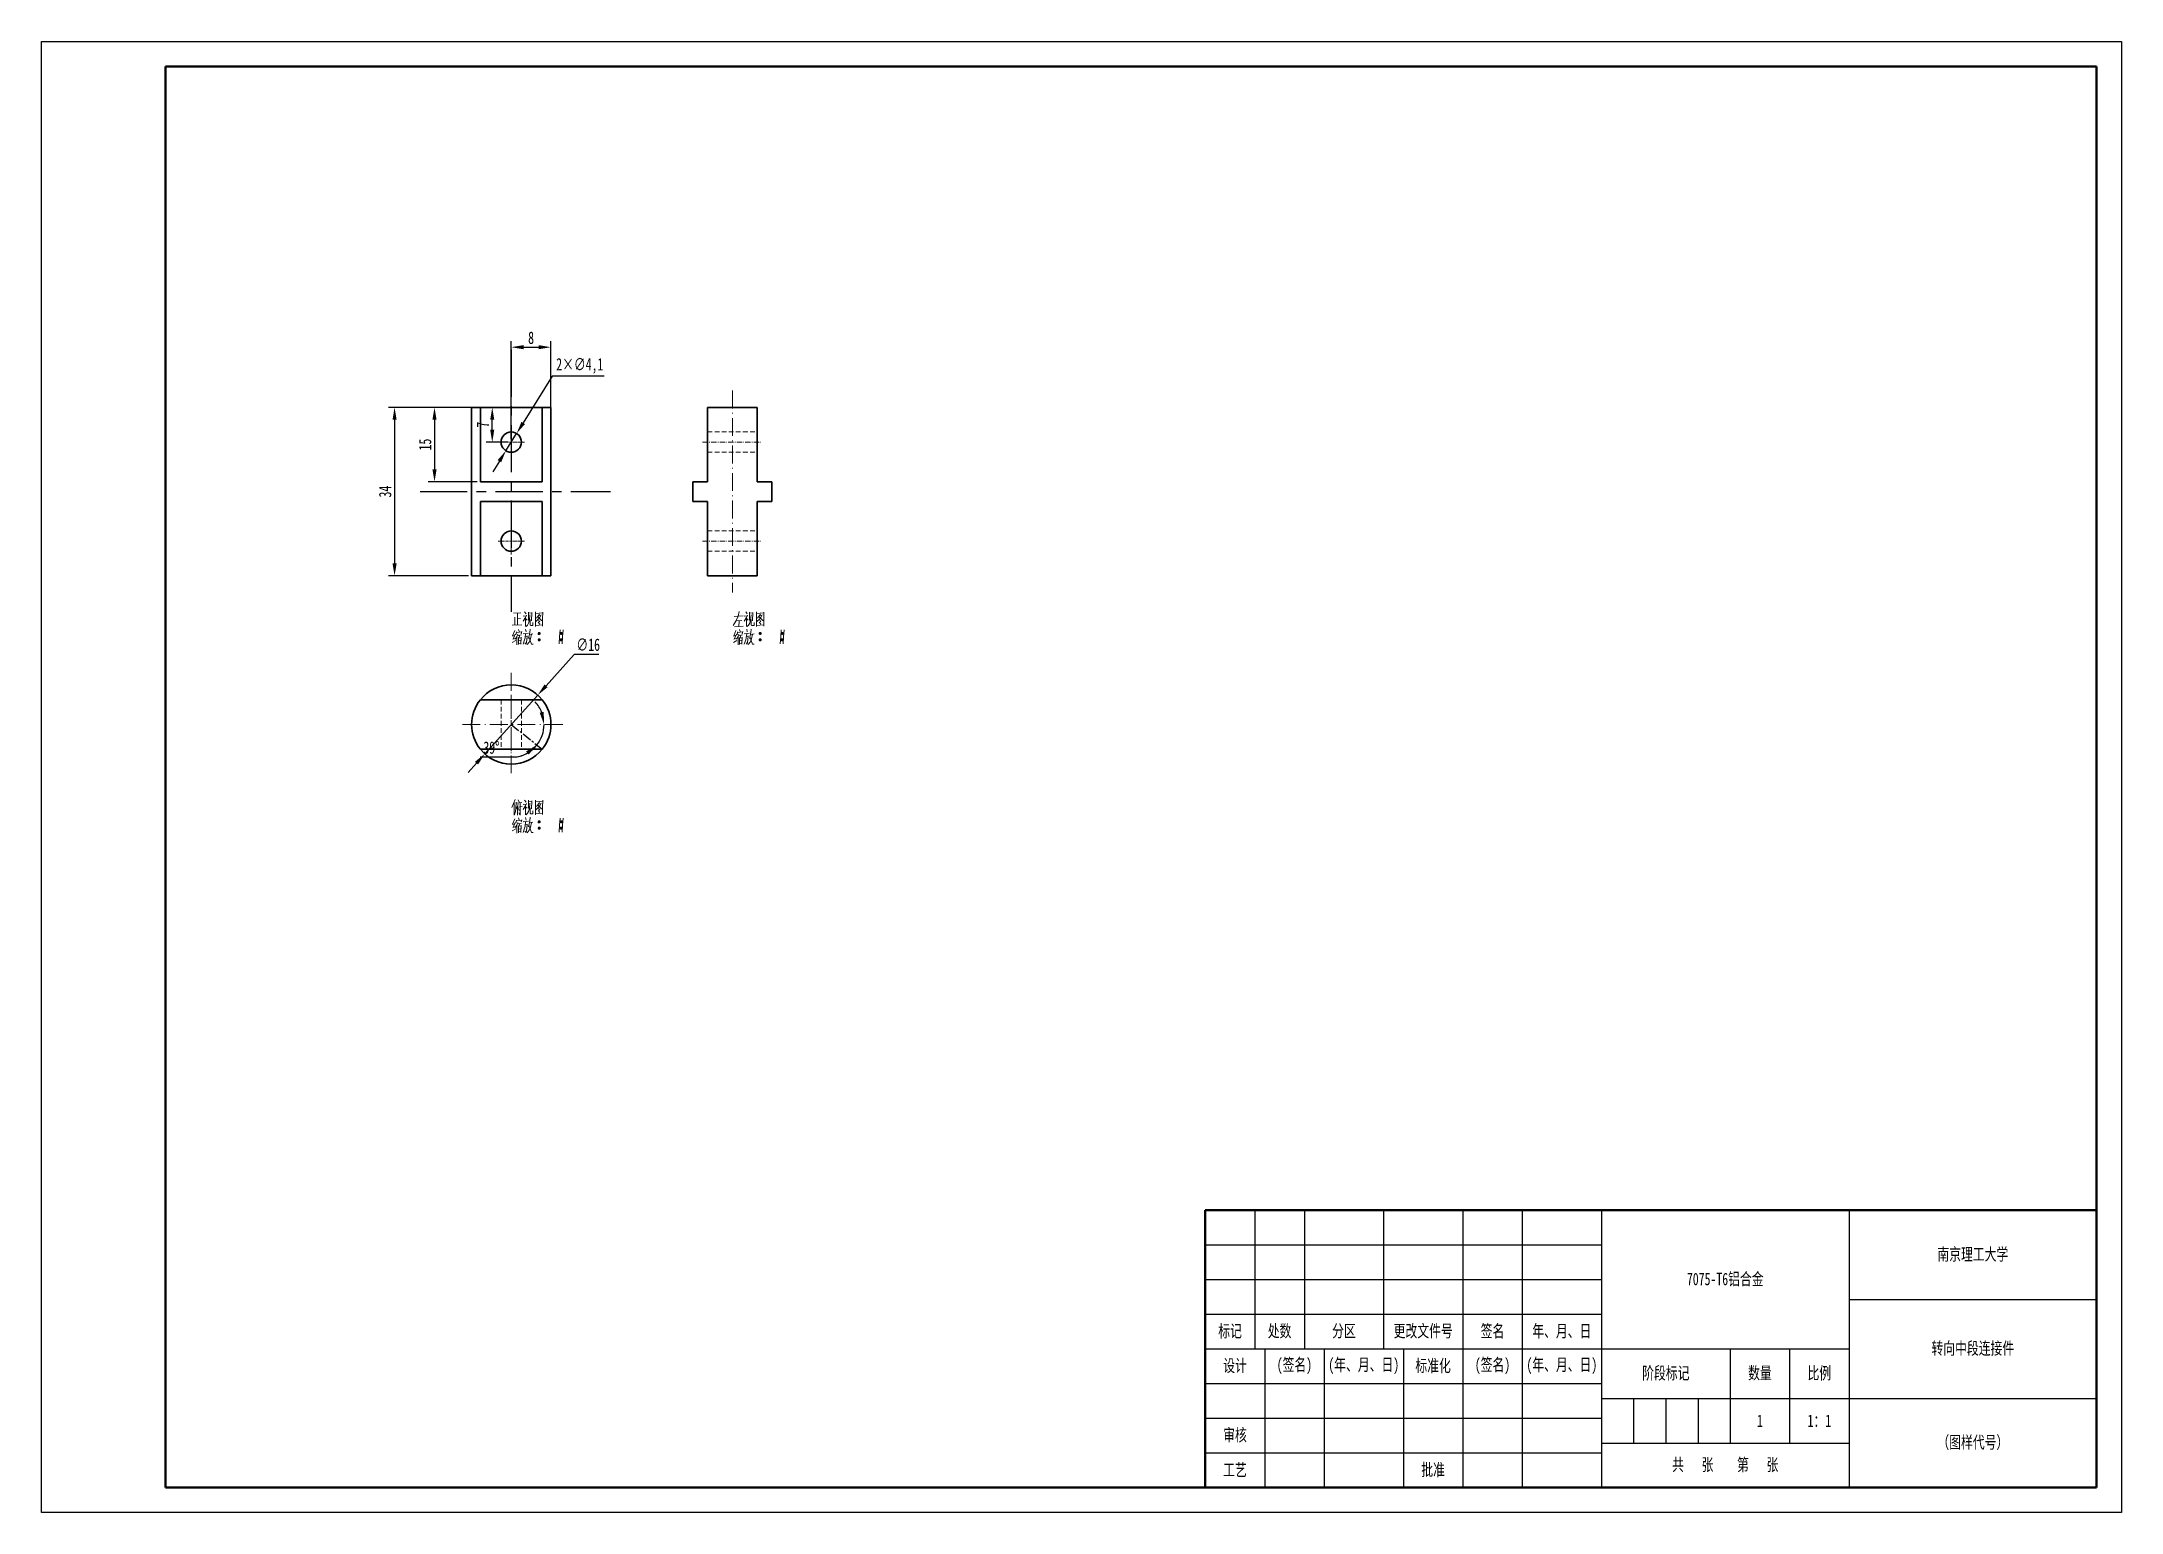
# Model space of a CAD drawing. Header units: millimetres. Extents: x 1050 to 2021, y 766 to 1186.
# Drawn here: x 1050 to 1470, y 765.6 to 1062.6 of the extents above; entities that cross this region are included whole.
import ezdxf

# ---------------------------------------------------------------- set-up
doc = ezdxf.new("R2010")
doc.units = ezdxf.units.MM
doc.header["$LTSCALE"] = 0.3
for name, pattern in [('CENTER', [50.8, 31.75, -6.35, 6.35, -6.35]), ('DASHDOT', [18.5, 12, -3, 0.5, -3]), ('DASHED', [19.05, 12.7, -6.35])]:
    doc.linetypes.add(name, pattern=pattern)
for name, color, linetype, lineweight in [('尺寸线', 3, 'Continuous', 25), ('粗实线', 7, 'Continuous', 50), ('细实线', 7, 'Continuous', 25), ('细文本', 7, 'Continuous', 25), ('细点画线', 1, 'CENTER', 25), ('虚线', 2, 'DASHED', 25)]:
    doc.layers.add(name, color=color, linetype=linetype, lineweight=lineweight)
doc.styles.add('NUT Standard', font='simfang.ttf', dxfattribs={"width": 0.7, "height": 2.5})
doc.dimstyles.new('NUT Standard', dxfattribs={"dimtxt": 2.5, "dimasz": 2.5, "dimexe": 1.25, "dimexo": 0.625, "dimtad": 1, "dimtoh": 1, "dimtxsty": 'NUT Standard', "dimcen": 2.5, "dimadec": 0, "dimazin": 0, "dimtfac": 1, "dimtmove": 0, "dimatfit": 3, "dimfxl": 1, "dimarcsym": 0})

msp = doc.modelspace()

# ---------------------------------------------------------------- texts
at = {"layer": '粗实线', "char_height": 2.5, "attachment_point": 5, "style": 'NUT Standard'}
for s, insert in [('\\pxqc;{\\fFangSong|b0|i0|c134|p49;1}', (1397.042, 784.119)), ('\\pxqc;{\\fFangSong|b0|i0|c134|p49;1：1}', (1409.042, 784.119))]:
    msp.add_mtext_dynamic_manual_height_columns(s, width=12, gutter_width=12.5, heights=[0], dxfattribs=dict(at, insert=insert))
at = {"layer": '细文本', "char_height": 2.5, "attachment_point": 5, "style": 'NUT Standard'}
for s, insert, width in [('{\\fFangSong|b0|i0|c134|p49;南京理工大学}', (1440.042, 817.619), 50), ('7075-T6铝合金', (1390.042, 812.619), 50), ('标记', (1290.042, 802.119), 10), ('处数', (1300.042, 802.119), 10), ('分区', (1313.042, 802.119), 16), ('更改文件号', (1329.042, 802.119), 16), ('签名', (1343.042, 802.119), 12), ('年、月、日', (1357.042, 802.119), 16), ('转向中段连接件', (1440.042, 798.619), 50), ('设计', (1291.042, 795.119), 12), ('(签名)', (1303.042, 795.119), 12), ('(年、月、日)', (1317.042, 795.119), 16), ('标准化', (1331.042, 795.119), 12), ('(签名)', (1343.042, 795.119), 12), ('(年、月、日)', (1357.042, 795.119), 16), ('阶段标记', (1378.042, 793.619), 26), ('数量', (1397.042, 793.619), 12), ('比例', (1409.042, 793.619), 12), ('审核', (1291.042, 781.119), 12), ('（图样代号）', (1440.042, 779.619), 50), ('工艺', (1291.042, 774.119), 12), ('批准', (1331.042, 774.119), 12), ('共   张    第   张', (1390.042, 775.119), 50)]:
    msp.add_mtext(s, dxfattribs=dict(at, insert=insert, width=width))

# ---------------------------------------------------------------- blocks, each defined once
blk = doc.blocks.new('*D11')
at = {"layer": 'Defpoints', "color": 0, "transparency": 16777216}
for p in [(1150.24, 930.67), (1139.54, 918.78)]:
    blk.add_point(p, dxfattribs=at)
at = {"layer": '尺寸线', "color": 0, "lineweight": -2, "transparency": 16777216}
for p, q in [((1157.61, 938.86), (1151.92, 932.53)), ((1162.6, 938.86), (1157.61, 938.86)), ((1139.54, 918.78), (1150.24, 930.67)), ((1137.87, 916.92), (1136.19, 915.06))]:
    blk.add_line(p, q, dxfattribs=at)
at = {"layer": '尺寸线', "color": 0, "transparency": 16777216}
for points in [[(1151.61, 932.81), (1152.22, 932.25), (1150.24, 930.67)], [(1137.56, 917.2), (1138.18, 916.64), (1139.54, 918.78)]]:
    blk.add_solid(points, dxfattribs=at)
at = {"layer": '尺寸线', "color": 0, "transparency": 16777216, "insert": (1160.42, 940.82), "char_height": 2.5, "attachment_point": 5, "style": 'NUT Standard'}
blk.add_mtext('∅16', dxfattribs=at)
blk = doc.blocks.new('*D13')
at = {"layer": 'Defpoints', "color": 0, "transparency": 16777216}
for p in [(1145.97, 983.49), (1143.81, 980.01)]:
    blk.add_point(p, dxfattribs=at)
at = {"layer": '尺寸线', "color": 0, "lineweight": -2, "transparency": 16777216}
for p, q in [((1153.18, 995.05), (1147.3, 985.61)), ((1163.66, 995.05), (1153.18, 995.05)), ((1143.81, 980.01), (1145.97, 983.49)), ((1142.48, 977.88), (1141.16, 975.76))]:
    blk.add_line(p, q, dxfattribs=at)
at = {"layer": '尺寸线', "color": 0, "transparency": 16777216}
for points in [[(1146.94, 985.83), (1147.65, 985.39), (1145.97, 983.49)], [(1142.13, 978.1), (1142.84, 977.66), (1143.81, 980.01)]]:
    blk.add_solid(points, dxfattribs=at)
at = {"layer": '尺寸线', "color": 0, "transparency": 16777216, "insert": (1158.73, 997.14), "char_height": 2.5, "attachment_point": 5, "style": 'NUT Standard'}
blk.add_mtext('2×∅4,1', dxfattribs=at)
blk = doc.blocks.new('*D14')
at = {"layer": 'Defpoints', "color": 0, "transparency": 16777216}
for p in [(1136.89, 988.75), (1121.32, 954.75), (1136.89, 954.75)]:
    blk.add_point(p, dxfattribs=at)
at = {"layer": '尺寸线', "color": 0, "lineweight": -2, "transparency": 16777216}
for p, q in [((1136.27, 988.75), (1120.07, 988.75)), ((1121.32, 986.25), (1121.32, 957.25)), ((1136.27, 954.75), (1120.07, 954.75))]:
    blk.add_line(p, q, dxfattribs=at)
at = {"layer": '尺寸线', "color": 0, "transparency": 16777216}
for points in [[(1120.91, 986.25), (1121.74, 986.25), (1121.32, 988.75)], [(1120.91, 957.25), (1121.74, 957.25), (1121.32, 954.75)]]:
    blk.add_solid(points, dxfattribs=at)
at = {"layer": '尺寸线', "color": 0, "transparency": 16777216, "insert": (1119.43, 971.75), "char_height": 2.5, "attachment_point": 5, "rotation": 90, "style": 'NUT Standard'}
blk.add_mtext('34', dxfattribs=at)
blk = doc.blocks.new('*D15')
at = {"layer": 'Defpoints', "color": 0, "transparency": 16777216}
for p in [(1138.65, 988.75), (1129.39, 973.75), (1138.65, 973.75)]:
    blk.add_point(p, dxfattribs=at)
at = {"layer": '尺寸线', "color": 0, "lineweight": -2, "transparency": 16777216}
for p, q in [((1138.02, 988.75), (1128.14, 988.75)), ((1129.39, 986.25), (1129.39, 976.25)), ((1138.02, 973.75), (1128.14, 973.75))]:
    blk.add_line(p, q, dxfattribs=at)
at = {"layer": '尺寸线', "color": 0, "transparency": 16777216}
for points in [[(1128.97, 986.25), (1129.81, 986.25), (1129.39, 988.75)], [(1128.97, 976.25), (1129.81, 976.25), (1129.39, 973.75)]]:
    blk.add_solid(points, dxfattribs=at)
at = {"layer": '尺寸线', "color": 0, "transparency": 16777216, "insert": (1127.5, 981.25), "char_height": 2.5, "attachment_point": 5, "rotation": 90, "style": 'NUT Standard'}
blk.add_mtext('15', dxfattribs=at)
blk = doc.blocks.new('*D16')
at = {"layer": 'Defpoints', "color": 0, "transparency": 16777216}
for p in [(1134.49, 924.72), (1144.89, 924.72), (1155.29, 924.72), (1151.34, 923.25), (1151.14, 919.72)]:
    blk.add_point(p, dxfattribs=at)
at = {"layer": '尺寸线', "color": 0, "lineweight": -2, "transparency": 16777216}
blk.add_line((1145.69, 918.15), (1138.6, 918.15), dxfattribs=at)
for start, end in [(21.777, 43.5539), (321.3178, 0), (276.9233, 321.3178), (277.7639, 299.5408)]:
    blk.add_arc((1144.89, 924.72), 6.62, start, end, dxfattribs=at)
at = {"layer": '尺寸线', "color": 0, "transparency": 16777216}
for points in [[(1151.44, 927.26), (1150.63, 927.1), (1151.51, 924.72)], [(1147.88, 919.28), (1148.42, 918.65), (1150.06, 920.59)]]:
    blk.add_solid(points, dxfattribs=at)
at = {"layer": '尺寸线', "color": 0, "transparency": 16777216, "insert": (1140.89, 920.04), "char_height": 2.5, "attachment_point": 5, "style": 'NUT Standard'}
blk.add_mtext('39°', dxfattribs=at)
blk = doc.blocks.new('*D17')
at = {"layer": 'Defpoints', "color": 0, "transparency": 16777216}
for p in [(1141.05, 988.75), (1144.89, 988.75), (1144.89, 981.75)]:
    blk.add_point(p, dxfattribs=at)
at = {"layer": '尺寸线', "color": 0, "lineweight": -2, "transparency": 16777216}
for p, q in [((1144.27, 988.75), (1139.8, 988.75)), ((1141.05, 984.25), (1141.05, 986.25)), ((1144.27, 981.75), (1139.8, 981.75))]:
    blk.add_line(p, q, dxfattribs=at)
at = {"layer": '尺寸线', "color": 0, "transparency": 16777216}
for points in [[(1140.63, 986.25), (1141.46, 986.25), (1141.05, 988.75)], [(1140.63, 984.25), (1141.46, 984.25), (1141.05, 981.75)]]:
    blk.add_solid(points, dxfattribs=at)
at = {"layer": '尺寸线', "color": 0, "transparency": 16777216, "insert": (1139.16, 985.25), "char_height": 2.5, "attachment_point": 5, "rotation": 90, "style": 'NUT Standard'}
blk.add_mtext('7', dxfattribs=at)
blk = doc.blocks.new('*D18')
at = {"layer": 'Defpoints', "color": 0, "transparency": 16777216}
for p in [(1152.89, 1000.91), (1144.89, 981.75), (1152.89, 981.75)]:
    blk.add_point(p, dxfattribs=at)
at = {"layer": '尺寸线', "color": 0, "lineweight": -2, "transparency": 16777216}
for p, q in [((1144.89, 982.37), (1144.89, 1002.16)), ((1147.39, 1000.91), (1150.39, 1000.91)), ((1152.89, 982.37), (1152.89, 1002.16))]:
    blk.add_line(p, q, dxfattribs=at)
at = {"layer": '尺寸线', "color": 0, "transparency": 16777216}
for points in [[(1147.39, 1001.33), (1147.39, 1000.49), (1144.89, 1000.91)], [(1150.39, 1001.33), (1150.39, 1000.49), (1152.89, 1000.91)]]:
    blk.add_solid(points, dxfattribs=at)
at = {"layer": '尺寸线', "color": 0, "transparency": 16777216, "insert": (1148.89, 1002.8), "char_height": 2.5, "attachment_point": 5, "style": 'NUT Standard'}
blk.add_mtext('8', dxfattribs=at)

# ---------------------------------------------------------------- dimensions: what is measured, and where the dimension line sits
at = {"layer": '尺寸线'}
for p1, p2, distance, picture, middle in [((1144.89, 981.745), (1152.89, 981.745), 19.165, '*D18', (1148.89, 1002.8)), ((1136.89, 988.745), (1136.89, 954.745), -15.567, '*D14', (1119.434, 971.745)), ((1138.645, 988.745), (1138.645, 973.745), -9.255, '*D15', (1127.501, 981.245)), ((1144.89, 981.745), (1144.89, 988.745), 3.843, '*D17', (1139.159, 985.245))]:
    dim = msp.add_aligned_dim(p1=p1, p2=p2, distance=distance, dimstyle='NUT Standard', dxfattribs=at)
    dim.commit()
    dim.dimension.update_dxf_attribs({"geometry": picture, "text_midpoint": middle})
dim = msp.add_diameter_dim_2p(p1=(1143.807, 980.005), p2=(1145.974, 983.485), text='2×<>', dimstyle='NUT Standard', dxfattribs=at)
dim.commit()
dim.dimension.update_dxf_attribs({"geometry": '*D13', "text_midpoint": (1158.73, 995.054), "dimtype": 163})
dim = msp.add_diameter_dim_2p(p1=(1139.538, 918.777), p2=(1150.243, 930.669), dimstyle='NUT Standard', dxfattribs=at)
dim.commit()
dim.dimension.update_dxf_attribs({"geometry": '*D11', "text_midpoint": (1160.417, 938.856), "dimtype": 163})
dim = msp.add_angular_dim_2l(base=(1151.341, 923.247), line1=((1144.89, 924.723), (1151.135, 919.723)), line2=((1155.29, 924.723), (1134.49, 924.723)), dimstyle='NUT Standard', dxfattribs=at)
dim.commit()
dim.dimension.update_dxf_attribs({"geometry": '*D16', "text_midpoint": (1140.893, 920.044)})

# ---------------------------------------------------------------- linework, layer by layer
for p, q in [((1050.042, 1062.619), (1470.042, 1062.619)), ((1050.042, 765.619), (1050.042, 1062.619)), ((1470.042, 1062.619), (1470.042, 765.619)), ((1470.042, 765.619), (1050.042, 765.619))]:
    msp.add_line(p, q)
at = {"color": 7, "lineweight": 35}
for p, q in [((1138.645, 988.745), (1136.89, 988.745)), ((1136.89, 988.745), (1136.89, 954.745)), ((1138.645, 973.745), (1138.645, 988.745)), ((1138.645, 988.745), (1151.135, 988.745)), ((1151.135, 973.745), (1151.135, 988.745)), ((1152.89, 988.745), (1151.135, 988.745)), ((1152.89, 988.745), (1152.89, 954.745)), ((1194.536, 988.745), (1184.536, 988.745)), ((1184.536, 973.745), (1184.536, 988.745)), ((1194.536, 973.745), (1194.536, 988.745)), ((1138.645, 973.745), (1144.89, 973.745)), ((1144.89, 973.745), (1151.135, 973.745)), ((1181.536, 973.745), (1181.536, 969.745)), ((1181.536, 973.745), (1184.536, 973.745)), ((1194.536, 973.745), (1197.536, 973.745)), ((1197.536, 973.745), (1197.536, 969.745)), ((1138.645, 954.745), (1138.645, 969.745)), ((1138.645, 969.745), (1144.89, 969.745)), ((1144.89, 969.745), (1151.135, 969.745)), ((1151.135, 954.745), (1151.135, 969.745)), ((1181.536, 969.745), (1184.536, 969.745)), ((1184.536, 954.745), (1184.536, 969.745)), ((1194.536, 954.745), (1194.536, 969.745)), ((1194.536, 969.745), (1197.536, 969.745)), ((1138.645, 954.745), (1136.89, 954.745)), ((1151.135, 954.745), (1138.645, 954.745)), ((1152.89, 954.745), (1151.135, 954.745)), ((1194.536, 954.745), (1184.536, 954.745)), ((1138.645, 929.723), (1151.135, 929.723)), ((1138.645, 919.723), (1151.135, 919.723))]:
    msp.add_line(p, q, dxfattribs=at)
at = {"color": 7, "linetype": 'DASHED', "lineweight": 13, "ltscale": 0.375}
for p, q in [((1138.645, 973.745), (1138.645, 988.745)), ((1151.135, 973.745), (1151.135, 988.745)), ((1138.645, 954.745), (1138.645, 969.745)), ((1151.135, 954.745), (1151.135, 969.745))]:
    msp.add_line(p, q, dxfattribs=at)
at = {"color": 7, "linetype": 'DASHED', "lineweight": 13, "ltscale": 0.25}
for p, q in [((1142.84, 929.723), (1142.84, 919.723)), ((1146.94, 929.723), (1146.94, 919.723))]:
    msp.add_line(p, q, dxfattribs=at)
at = {"color": 7, "lineweight": 13}
for points in [[(1145.345, 947.185), (1146.85, 947.255)], [(1145.625, 946.38), (1145.625, 944.805)], [(1146.115, 947.185), (1146.115, 946.03), (1146.115, 944.84)], [(1146.115, 946.065), (1146.745, 946.135)], [(1147.935, 946.8), (1147.76, 946.31), (1147.27, 945.575)], [(1147.305, 946.59), (1147.865, 946.66)], [(1147.585, 947.465), (1147.865, 947.045)], [(1147.76, 946.31), (1147.76, 944.525)], [(1147.76, 946.135), (1148.075, 945.82)], [(1148.145, 944.805), (1148.39, 945.155)], [(1148.355, 947.43), (1148.355, 945.75)], [(1149.02, 947.255), (1148.355, 947.185)], [(1148.565, 945.785), (1148.39, 945.155)], [(1148.67, 946.835), (1148.565, 945.785)], [(1148.705, 944.805), (1148.705, 945.89)], [(1148.95, 945.68), (1149.02, 947.36)], [(1149.265, 945.33), (1149.265, 944.7)], [(1149.79, 947.465), (1149.79, 945.995), (1149.79, 944.49)], [(1149.79, 947.43), (1149.79, 946.03), (1149.79, 944.63)], [(1151.26, 947.29), (1149.79, 947.15)], [(1149.86, 945.54), (1150.35, 945.96)], [(1150.56, 947.01), (1150, 946.205)], [(1150.315, 946.45), (1151.015, 945.715)], [(1150.315, 945.365), (1150.665, 944.98)], [(1150.35, 946.66), (1150.805, 946.73)], [(1150.35, 945.96), (1150.56, 946.24)], [(1150.42, 945.75), (1150.665, 945.47)], [(1150.56, 946.24), (1150.91, 946.87)], [(1151.015, 945.715), (1151.19, 945.75)], [(1151.225, 944.665), (1151.225, 946.03), (1151.26, 947.43)], [(1190.236, 945.575), (1189.676, 944.7)], [(1189.886, 946.555), (1191.706, 946.695)], [(1190.691, 946.625), (1190.236, 945.575)], [(1190.376, 945.645), (1191.461, 945.75)], [(1190.901, 947.57), (1190.691, 946.625)], [(1190.901, 945.68), (1190.866, 944.49)], [(1192.581, 946.8), (1192.406, 946.31), (1191.916, 945.575)], [(1191.951, 946.59), (1192.511, 946.66)], [(1192.231, 947.465), (1192.511, 947.045)], [(1192.406, 946.31), (1192.406, 944.525)], [(1192.406, 946.135), (1192.721, 945.82)], [(1192.791, 944.805), (1193.036, 945.155)], [(1193.001, 947.43), (1193.001, 945.75)], [(1193.666, 947.255), (1193.001, 947.185)], [(1193.211, 945.785), (1193.036, 945.155)], [(1193.316, 946.835), (1193.211, 945.785)], [(1193.351, 944.805), (1193.351, 945.89)], [(1193.596, 945.68), (1193.666, 947.36)], [(1193.911, 945.33), (1193.911, 944.7)], [(1194.436, 947.465), (1194.436, 945.995), (1194.436, 944.49)], [(1194.436, 947.43), (1194.436, 946.03), (1194.436, 944.63)], [(1195.906, 947.29), (1194.436, 947.15)], [(1194.506, 945.54), (1194.996, 945.96)], [(1195.206, 947.01), (1194.646, 946.205)], [(1194.961, 946.45), (1195.661, 945.715)], [(1194.961, 945.365), (1195.311, 944.98)], [(1194.996, 946.66), (1195.451, 946.73)], [(1194.996, 945.96), (1195.206, 946.24)], [(1195.066, 945.75), (1195.311, 945.47)], [(1195.206, 946.24), (1195.556, 946.87)], [(1195.661, 945.715), (1195.836, 945.75)], [(1195.871, 944.665), (1195.871, 946.03), (1195.906, 947.43)], [(1145.065, 944.77), (1147.025, 944.875)], [(1145.1, 941.27), (1145.8, 941.655)], [(1145.555, 942.705), (1145.135, 942.565)], [(1145.625, 943.72), (1145.17, 942.635)], [(1145.205, 941.935), (1145.73, 942.11)], [(1145.695, 942.95), (1145.24, 941.935)], [(1146.01, 942.425), (1145.695, 941.935)], [(1145.94, 943.405), (1145.835, 942.845)], [(1145.94, 943.265), (1146.99, 943.405)], [(1146.185, 942.985), (1146.01, 942.425)], [(1146.045, 942.495), (1146.045, 940.78)], [(1146.255, 942.705), (1146.955, 942.81)], [(1146.325, 943.895), (1146.5, 943.51)], [(1146.325, 942.285), (1146.36, 940.885)], [(1146.325, 942.18), (1146.85, 942.25)], [(1146.36, 941.62), (1146.745, 941.69)], [(1146.815, 941.13), (1146.395, 941.06)], [(1146.57, 942.74), (1146.5, 942.18)], [(1146.885, 942.355), (1146.815, 940.955)], [(1147.025, 943.51), (1146.885, 943.055)], [(1147.795, 943.125), (1147.69, 942.215), (1147.585, 941.795), (1147.27, 940.92)], [(1147.305, 943.055), (1148.355, 943.195)], [(1148.11, 942.635), (1148.005, 941.795), (1147.865, 940.955), (1147.655, 941.235)], [(1147.725, 942.46), (1148.11, 942.53)], [(1147.795, 943.965), (1147.9, 943.405)], [(1147.865, 944.525), (1148.145, 944.805)], [(1148.495, 941.375), (1148.11, 940.85)], [(1148.495, 942.635), (1148.32, 942.075)], [(1148.425, 942.39), (1148.985, 940.955)], [(1148.635, 943.265), (1148.495, 942.635)], [(1148.775, 942.005), (1148.495, 941.375)], [(1148.565, 942.88), (1149.265, 943.02)], [(1148.705, 944), (1148.635, 943.265)], [(1148.845, 944.7), (1148.705, 944.805)], [(1148.985, 942.95), (1148.775, 942.005)], [(1149.265, 944.7), (1148.845, 944.7)], [(1148.985, 940.955), (1149.3, 940.955)], [(1149.79, 944.735), (1151.155, 944.84)], [(1150.315, 943.09), (1150.7, 943.09)], [(1150.315, 941.83), (1150.7, 941.83)], [(1150.35, 943.195), (1150.665, 943.195)], [(1150.35, 942.95), (1150.665, 942.95)], [(1150.35, 941.935), (1150.665, 941.935)], [(1150.35, 941.69), (1150.665, 941.69)], [(1151.225, 944.56), (1151.225, 944.665), (1151.155, 944.84)], [(1154.76, 943.825), (1154.655, 942.425), (1154.55, 941.025)], [(1154.76, 943.09), (1155.145, 943.09)], [(1154.76, 941.83), (1155.145, 941.83)], [(1154.795, 943.195), (1155.11, 943.195)], [(1154.795, 942.95), (1155.11, 942.95)], [(1154.795, 941.935), (1155.11, 941.935)], [(1154.795, 941.69), (1155.11, 941.69)], [(1155.355, 943.825), (1155.25, 942.425), (1155.145, 941.025)], [(1189.746, 941.27), (1190.446, 941.655)], [(1190.201, 942.705), (1189.781, 942.565)], [(1190.271, 943.72), (1189.816, 942.635)], [(1189.851, 941.935), (1190.376, 942.11)], [(1190.341, 942.95), (1189.886, 941.935)], [(1189.991, 944.455), (1191.706, 944.56)], [(1190.656, 942.425), (1190.341, 941.935)], [(1190.586, 943.405), (1190.481, 942.845)], [(1190.586, 943.265), (1191.636, 943.405)], [(1190.831, 942.985), (1190.656, 942.425)], [(1190.691, 942.495), (1190.691, 940.78)], [(1190.901, 942.705), (1191.601, 942.81)], [(1190.971, 943.895), (1191.146, 943.51)], [(1190.971, 942.285), (1191.006, 940.885)], [(1190.971, 942.18), (1191.496, 942.25)], [(1191.006, 941.62), (1191.391, 941.69)], [(1191.461, 941.13), (1191.041, 941.06)], [(1191.216, 942.74), (1191.146, 942.18)], [(1191.531, 942.355), (1191.461, 940.955)], [(1191.671, 943.51), (1191.531, 943.055)], [(1192.441, 943.125), (1192.336, 942.215), (1192.231, 941.795), (1191.916, 940.92)], [(1191.951, 943.055), (1193.001, 943.195)], [(1192.756, 942.635), (1192.651, 941.795), (1192.511, 940.955), (1192.301, 941.235)], [(1192.371, 942.46), (1192.756, 942.53)], [(1192.441, 943.965), (1192.546, 943.405)], [(1192.511, 944.525), (1192.791, 944.805)], [(1193.141, 941.375), (1192.756, 940.85)], [(1193.141, 942.635), (1192.966, 942.075)], [(1193.071, 942.39), (1193.631, 940.955)], [(1193.281, 943.265), (1193.141, 942.635)], [(1193.421, 942.005), (1193.141, 941.375)], [(1193.211, 942.88), (1193.911, 943.02)], [(1193.351, 944), (1193.281, 943.265)], [(1193.491, 944.7), (1193.351, 944.805)], [(1193.631, 942.95), (1193.421, 942.005)], [(1193.911, 944.7), (1193.491, 944.7)], [(1193.631, 940.955), (1193.946, 940.955)], [(1194.436, 944.735), (1195.801, 944.84)], [(1194.961, 943.09), (1195.346, 943.09)], [(1194.961, 941.83), (1195.346, 941.83)], [(1194.996, 943.195), (1195.311, 943.195)], [(1194.996, 942.95), (1195.311, 942.95)], [(1194.996, 941.935), (1195.311, 941.935)], [(1194.996, 941.69), (1195.311, 941.69)], [(1195.871, 944.56), (1195.871, 944.665), (1195.801, 944.84)], [(1199.406, 943.825), (1199.301, 942.425), (1199.196, 941.025)], [(1199.406, 943.09), (1199.791, 943.09)], [(1199.406, 941.83), (1199.791, 941.83)], [(1199.441, 943.195), (1199.756, 943.195)], [(1199.441, 942.95), (1199.756, 942.95)], [(1199.441, 941.935), (1199.756, 941.935)], [(1199.441, 941.69), (1199.756, 941.69)], [(1200.001, 943.825), (1199.896, 942.425), (1199.791, 941.025)], [(1145.695, 909.548), (1144.995, 907.938)], [(1145.45, 908.883), (1145.45, 907.658), (1145.45, 906.398)], [(1145.835, 907.763), (1145.73, 907.133)], [(1145.87, 909.058), (1145.835, 907.763)], [(1145.87, 908.813), (1146.99, 908.988)], [(1146.15, 908.183), (1145.905, 907.728)], [(1146.255, 908.708), (1146.15, 908.183)], [(1146.15, 908.183), (1146.15, 906.433)], [(1146.255, 909.513), (1146.465, 909.023)], [(1146.255, 908.008), (1147.06, 908.148)], [(1146.325, 907.763), (1146.465, 907.343)], [(1146.71, 908.813), (1146.71, 907.623), (1146.71, 906.398)], [(1147.935, 908.778), (1147.76, 908.288), (1147.27, 907.553)], [(1147.305, 908.568), (1147.865, 908.638)], [(1147.585, 909.443), (1147.865, 909.023)], [(1147.76, 908.288), (1147.76, 906.503)], [(1147.76, 908.113), (1148.075, 907.798)], [(1148.355, 909.408), (1148.355, 907.728)], [(1149.02, 909.233), (1148.355, 909.163)], [(1148.565, 907.763), (1148.39, 907.133)], [(1148.67, 908.813), (1148.565, 907.763)], [(1148.705, 906.783), (1148.705, 907.868)], [(1148.95, 907.658), (1149.02, 909.338)], [(1149.265, 907.308), (1149.265, 906.678)], [(1149.79, 909.443), (1149.79, 907.973), (1149.79, 906.468)], [(1149.79, 909.408), (1149.79, 908.008), (1149.79, 906.608)], [(1151.26, 909.268), (1149.79, 909.128)], [(1149.86, 907.518), (1150.35, 907.938)], [(1150.56, 908.988), (1150, 908.183)], [(1150.315, 908.428), (1151.015, 907.693)], [(1150.315, 907.343), (1150.665, 906.958)], [(1150.35, 908.638), (1150.805, 908.708)], [(1150.35, 907.938), (1150.56, 908.218)], [(1150.42, 907.728), (1150.665, 907.448)], [(1150.56, 908.218), (1150.91, 908.848)], [(1151.015, 907.693), (1151.19, 907.728)], [(1151.225, 906.643), (1151.225, 908.008), (1151.26, 909.408)], [(1145.1, 903.248), (1145.8, 903.633)], [(1145.555, 904.683), (1145.135, 904.543)], [(1145.625, 905.698), (1145.17, 904.613)], [(1145.205, 903.913), (1145.73, 904.088)], [(1145.695, 904.928), (1145.24, 903.913)], [(1145.73, 907.133), (1145.555, 906.503)], [(1146.01, 904.403), (1145.695, 903.913)], [(1145.94, 905.383), (1145.835, 904.823)], [(1145.94, 905.243), (1146.99, 905.383)], [(1146.185, 904.963), (1146.01, 904.403)], [(1146.045, 904.473), (1146.045, 902.758)], [(1146.255, 904.683), (1146.955, 904.788)], [(1146.325, 905.873), (1146.5, 905.488)], [(1146.325, 904.263), (1146.36, 902.863)], [(1146.325, 904.158), (1146.85, 904.228)], [(1146.36, 903.598), (1146.745, 903.668)], [(1146.815, 903.108), (1146.395, 903.038)], [(1146.71, 906.398), (1146.43, 906.853)], [(1146.57, 904.718), (1146.5, 904.158)], [(1146.885, 904.333), (1146.815, 902.933)], [(1147.025, 905.488), (1146.885, 905.033)], [(1147.795, 905.103), (1147.69, 904.193), (1147.585, 903.773), (1147.27, 902.898)], [(1147.305, 905.033), (1148.355, 905.173)], [(1148.11, 904.613), (1148.005, 903.773), (1147.865, 902.933), (1147.655, 903.213)], [(1147.725, 904.438), (1148.11, 904.508)], [(1147.795, 905.943), (1147.9, 905.383)], [(1147.865, 906.503), (1148.145, 906.783)], [(1148.495, 903.353), (1148.11, 902.828)], [(1148.145, 906.783), (1148.39, 907.133)], [(1148.495, 904.613), (1148.32, 904.053)], [(1148.425, 904.368), (1148.985, 902.933)], [(1148.635, 905.243), (1148.495, 904.613)], [(1148.775, 903.983), (1148.495, 903.353)], [(1148.565, 904.858), (1149.265, 904.998)], [(1148.705, 905.978), (1148.635, 905.243)], [(1148.845, 906.678), (1148.705, 906.783)], [(1148.985, 904.928), (1148.775, 903.983)], [(1149.265, 906.678), (1148.845, 906.678)], [(1149.79, 906.713), (1151.155, 906.818)], [(1150.315, 905.068), (1150.7, 905.068)], [(1150.315, 903.808), (1150.7, 903.808)], [(1150.35, 905.173), (1150.665, 905.173)], [(1150.35, 904.928), (1150.665, 904.928)], [(1150.35, 903.913), (1150.665, 903.913)], [(1150.35, 903.668), (1150.665, 903.668)], [(1151.225, 906.538), (1151.225, 906.643), (1151.155, 906.818)], [(1154.76, 905.803), (1154.655, 904.403), (1154.55, 903.003)], [(1154.76, 905.068), (1155.145, 905.068)], [(1154.76, 903.808), (1155.145, 903.808)], [(1154.795, 905.173), (1155.11, 905.173)], [(1154.795, 904.928), (1155.11, 904.928)], [(1154.795, 903.913), (1155.11, 903.913)], [(1154.795, 903.668), (1155.11, 903.668)], [(1155.355, 905.803), (1155.25, 904.403), (1155.145, 903.003)], [(1148.985, 902.933), (1149.3, 902.933)]]:
    msp.add_lwpolyline(points, dxfattribs=at)
for points in [[(1150.42, 942.88), (1150.595, 942.88), (1150.7, 942.985), (1150.7, 943.16), (1150.595, 943.265), (1150.42, 943.265), (1150.315, 943.16), (1150.315, 942.985)], [(1150.42, 941.62), (1150.595, 941.62), (1150.7, 941.725), (1150.7, 941.9), (1150.595, 942.005), (1150.42, 942.005), (1150.315, 941.9), (1150.315, 941.725)], [(1154.865, 942.88), (1155.04, 942.88), (1155.145, 942.985), (1155.145, 943.16), (1155.04, 943.265), (1154.865, 943.265), (1154.76, 943.16), (1154.76, 942.985)], [(1154.865, 941.62), (1155.04, 941.62), (1155.145, 941.725), (1155.145, 941.9), (1155.04, 942.005), (1154.865, 942.005), (1154.76, 941.9), (1154.76, 941.725)], [(1195.066, 942.88), (1195.241, 942.88), (1195.346, 942.985), (1195.346, 943.16), (1195.241, 943.265), (1195.066, 943.265), (1194.961, 943.16), (1194.961, 942.985)], [(1195.066, 941.62), (1195.241, 941.62), (1195.346, 941.725), (1195.346, 941.9), (1195.241, 942.005), (1195.066, 942.005), (1194.961, 941.9), (1194.961, 941.725)], [(1199.511, 942.88), (1199.686, 942.88), (1199.791, 942.985), (1199.791, 943.16), (1199.686, 943.265), (1199.511, 943.265), (1199.406, 943.16), (1199.406, 942.985)], [(1199.511, 941.62), (1199.686, 941.62), (1199.791, 941.725), (1199.791, 941.9), (1199.686, 942.005), (1199.511, 942.005), (1199.406, 941.9), (1199.406, 941.725)], [(1150.42, 904.858), (1150.595, 904.858), (1150.7, 904.963), (1150.7, 905.138), (1150.595, 905.243), (1150.42, 905.243), (1150.315, 905.138), (1150.315, 904.963)], [(1150.42, 903.598), (1150.595, 903.598), (1150.7, 903.703), (1150.7, 903.878), (1150.595, 903.983), (1150.42, 903.983), (1150.315, 903.878), (1150.315, 903.703)], [(1154.865, 904.858), (1155.04, 904.858), (1155.145, 904.963), (1155.145, 905.138), (1155.04, 905.243), (1154.865, 905.243), (1154.76, 905.138), (1154.76, 904.963)], [(1154.865, 903.598), (1155.04, 903.598), (1155.145, 903.703), (1155.145, 903.878), (1155.04, 903.983), (1154.865, 903.983), (1154.76, 903.878), (1154.76, 903.703)]]:
    msp.add_lwpolyline(points, close=True, dxfattribs=at)
at = {"color": 7, "lineweight": 35}
for centre in [(1144.89, 981.745), (1144.89, 961.745)]:
    msp.add_circle(centre, 2.05, dxfattribs=at)
for start, end in [(38.68219, 141.31782), (141.31782, 218.68218), (321.31781, 38.68219), (218.68218, 321.31781)]:
    msp.add_arc((1144.89, 924.723), 8, start, end, dxfattribs=at)
at = {"layer": '粗实线'}
for p, q in [((1075.042, 770.619), (1075.042, 1057.619)), ((1075.042, 1057.619), (1465.042, 1057.619)), ((1465.042, 1057.619), (1465.042, 770.619)), ((1285.042, 826.619), (1465.042, 826.619)), ((1285.042, 770.619), (1285.042, 826.619)), ((1465.042, 770.619), (1075.042, 770.619)), ((1285.042, 770.619), (1465.042, 770.619))]:
    msp.add_line(p, q, dxfattribs=at)
at = {"layer": '细实线'}
for p, q in [((1295.042, 826.619), (1295.042, 798.619)), ((1305.042, 826.619), (1305.042, 798.619)), ((1321.042, 826.619), (1321.042, 798.619)), ((1337.042, 826.619), (1337.042, 798.619)), ((1349.042, 826.619), (1349.042, 798.619)), ((1365.042, 826.619), (1365.042, 770.619)), ((1415.042, 826.619), (1415.042, 770.619)), ((1285.042, 819.619), (1365.042, 819.619)), ((1285.042, 812.619), (1365.042, 812.619)), ((1415.042, 808.619), (1465.042, 808.619)), ((1285.042, 805.619), (1365.042, 805.619)), ((1285.042, 798.619), (1415.042, 798.619)), ((1297.042, 798.619), (1297.042, 770.619)), ((1309.042, 798.619), (1309.042, 770.619)), ((1325.042, 798.619), (1325.042, 770.619)), ((1337.042, 798.619), (1337.042, 770.619)), ((1349.042, 798.619), (1349.042, 770.619)), ((1391.042, 798.619), (1391.042, 779.619)), ((1403.042, 798.619), (1403.042, 779.619)), ((1285.042, 791.619), (1365.042, 791.619)), ((1365.042, 788.619), (1465.042, 788.619)), ((1371.542, 788.619), (1371.542, 779.619)), ((1378.042, 788.619), (1378.042, 779.619)), ((1384.542, 788.619), (1384.542, 779.619)), ((1285.042, 784.619), (1365.042, 784.619)), ((1285.042, 777.619), (1365.042, 777.619)), ((1365.042, 779.619), (1415.042, 779.619))]:
    msp.add_line(p, q, dxfattribs=at)
at = {"layer": '细点画线'}
for p, q in [((1144.89, 1000.433), (1144.89, 947.465)), ((1126.468, 971.745), (1164.914, 971.745))]:
    msp.add_line(p, q, dxfattribs=at)
at = {"layer": '细点画线', "linetype": 'DASHDOT', "lineweight": 13}
for p, q in [((1189.536, 992.145), (1189.536, 951.345)), ((1144.89, 935.123), (1144.89, 914.323)), ((1155.29, 924.723), (1134.49, 924.723))]:
    msp.add_line(p, q, dxfattribs=at)
at = {"layer": '细点画线', "linetype": 'DASHDOT', "lineweight": 13, "ltscale": 0.13325}
for p, q in [((1144.89, 984.41), (1144.89, 979.08)), ((1147.555, 981.745), (1142.225, 981.745)), ((1144.89, 964.41), (1144.89, 959.08)), ((1147.555, 961.745), (1142.225, 961.745))]:
    msp.add_line(p, q, dxfattribs=at)
at = {"layer": '细点画线', "linetype": 'DASHDOT', "lineweight": 13, "ltscale": 0.3}
for p, q in [((1183.536, 981.745), (1195.536, 981.745)), ((1183.536, 961.745), (1195.536, 961.745))]:
    msp.add_line(p, q, dxfattribs=at)
at = {"layer": '细点画线', "linetype": 'DASHDOT', "lineweight": 13, "ltscale": 0.300015}
msp.add_line((1144.89, 930.723), (1144.89, 918.723), dxfattribs=at)
at = {"layer": '细点画线', "ltscale": 0.2}
msp.add_line((1144.89, 924.723), (1151.135, 919.723), dxfattribs=at)
at = {"layer": '虚线', "linetype": 'DASHED', "lineweight": 13, "ltscale": 0.25}
for p, q in [((1184.536, 983.795), (1194.536, 983.795)), ((1184.536, 979.695), (1194.536, 979.695)), ((1184.536, 963.795), (1194.536, 963.795)), ((1184.536, 959.695), (1194.536, 959.695)), ((1142.84, 929.723), (1142.84, 919.723)), ((1146.94, 929.723), (1146.94, 919.723))]:
    msp.add_line(p, q, dxfattribs=at)

msp.set_redraw_order([(e.dxf.handle, doc.entitydb.next_handle()) for e in msp.query("TEXT MTEXT ATTDEF DIMENSION ARC_DIMENSION")])  # texts and dimensions are drawn at this point

doc.saveas('drawing.dxf')
